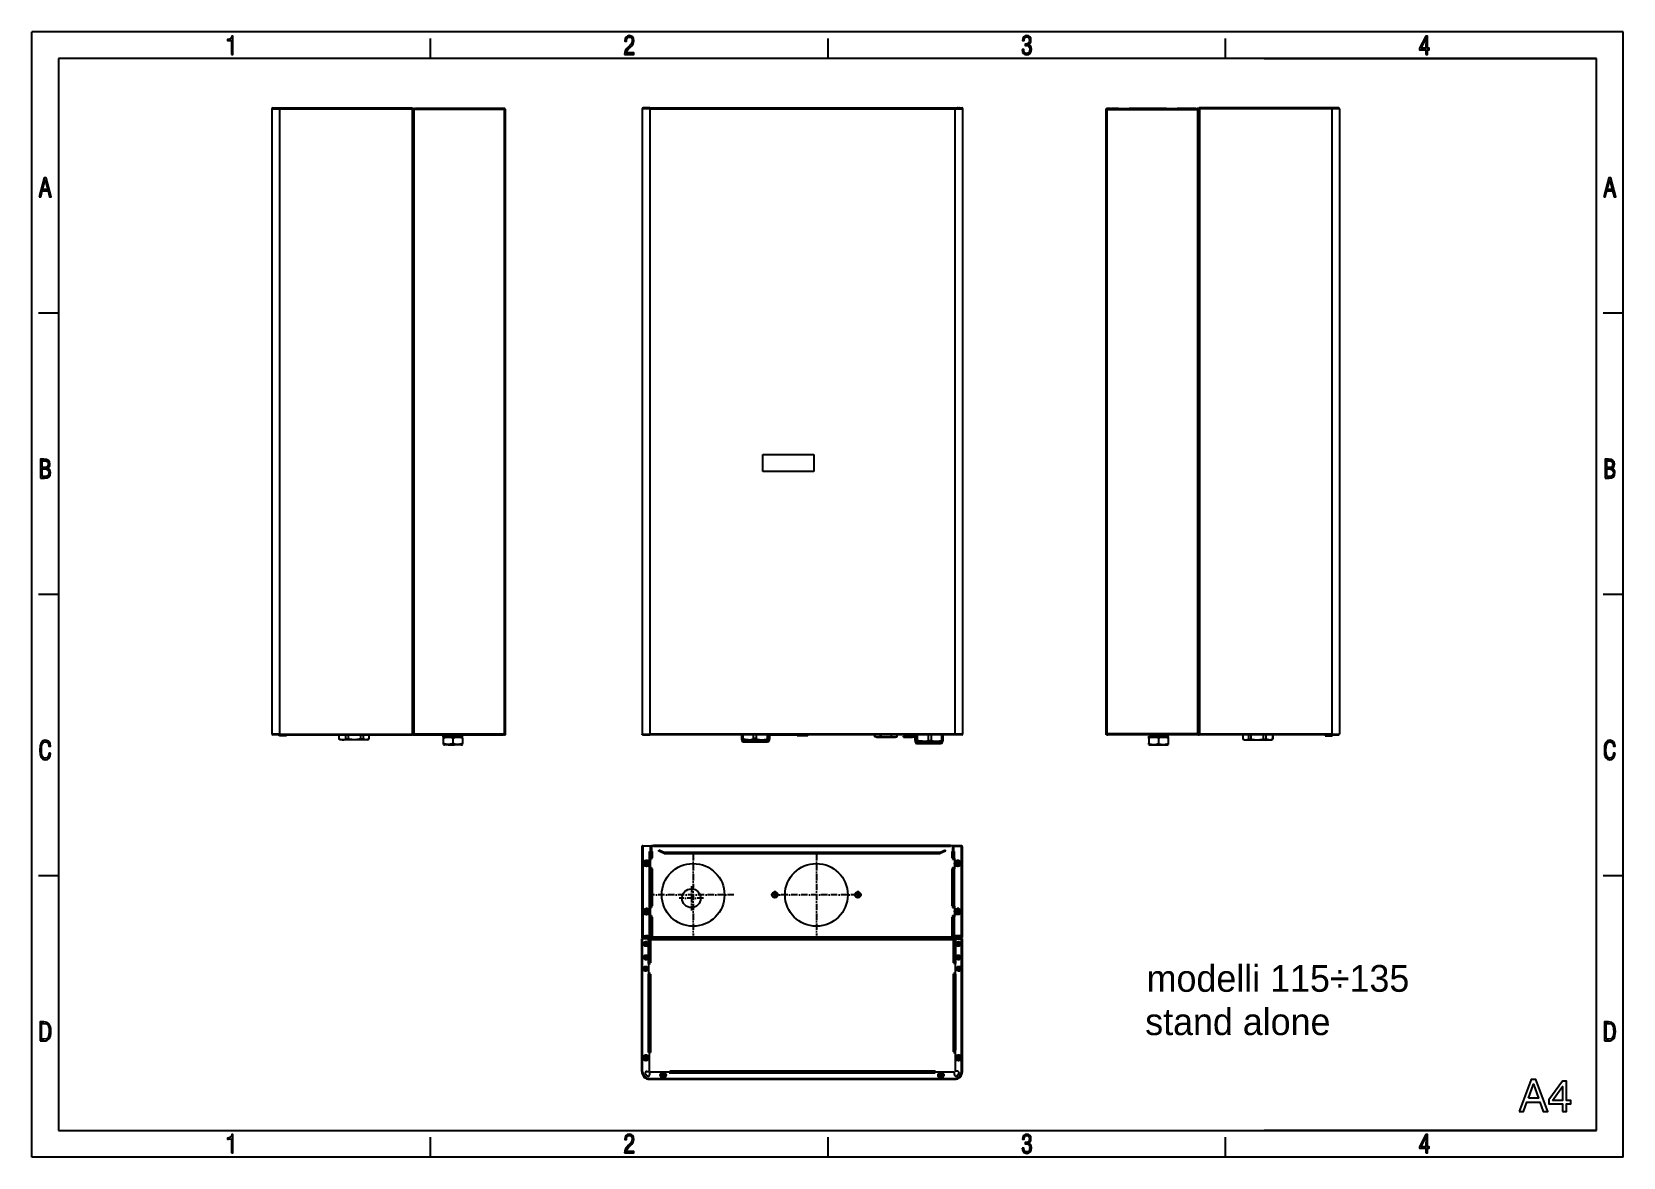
# Model space of a CAD drawing. Extents: x 0 to 2970, y 0 to 2100.
import ezdxf

# ---------------------------------------------------------------- set-up
doc = ezdxf.new("R2010")
doc.units = 0
doc.header["$MEASUREMENT"] = 0
doc.linetypes.add('DASHDOT', pattern=[18.5, 12, -3, 0.5, -3])
doc.layers.get('0').update_dxf_attribs({"linetype": 'CONTINUOUS'})

msp = doc.modelspace()

# ---------------------------------------------------------------- texts
at = {"char_height": 50, "width": 904.655, "attachment_point": 1}
for s, insert in [('modelli 115÷135', (2080.7, 358.6)), ('stand alone', (2078, 277.8))]:
    msp.add_mtext(s, dxfattribs=dict(at, insert=insert))

# ---------------------------------------------------------------- linework, layer by layer
at = {"color": 7}
for p, q in [((0, 0), (0, 2100)), ((2970, 2100), (0, 2100)), ((744, 2050), (744, 2087.5)), ((1486, 2050), (1486, 2087.5)), ((2228, 2050), (2228, 2087.5)), ((2970, 0), (2970, 2100)), ((2920, 2050), (50, 2050)), ((50, 2050), (50, 50)), ((2300, 2050), (2920, 2050)), ((2920, 50), (2920, 2050)), ((2920, 50), (2920, 2050)), ((448.1, 1956.4), (462.4, 1956.4)), ((448.1, 1956.4), (448.1, 789.6)), ((449.7, 1958), (462.4, 1958)), ((454.2, 1958), (455.1, 1958)), ((457.2, 1958), (458.4, 1958)), ((462.4, 1958), (710.4, 1958)), ((462.4, 1958), (462.4, 1956.4)), ((462.4, 1956.4), (710.4, 1956.4)), ((462.4, 1956.4), (462.4, 789.6)), ((709.6, 1954.4), (710.4, 1954.4)), ((709.6, 1954.4), (709.6, 789.6)), ((710.4, 1958), (710.4, 1956.4)), ((710.4, 1957.2), (712.7, 1957.2)), ((710.4, 1954.4), (710.4, 1956.4)), ((710.4, 1955.7), (712.7, 1955.7)), ((711.2, 1954.4), (710.4, 1954.4)), ((712, 1955.4), (711.2, 1955.4)), ((711.2, 1955.2), (711.2, 1955.4)), ((713, 1955.2), (711.2, 1955.2)), ((711.2, 1955.2), (711.2, 1954.4)), ((711.2, 1954.4), (711.2, 789.6)), ((712, 1955.4), (712.6, 1955.4)), ((712, 1955.2), (712, 1955.4)), ((716, 1955.2), (713, 1955.2)), ((713, 1955.2), (713, 789.8)), ((716, 1956.1), (714.1, 1956.1)), ((714.1, 1955.2), (714.1, 1956.1)), ((716, 1957.2), (716, 1957)), ((716, 1957.2), (751, 1957.2)), ((883, 1957), (716, 1957)), ((716, 1955.2), (716, 1957)), ((882, 1955.2), (716, 1955.2)), ((751, 1957.2), (751, 1957)), ((771, 1957.2), (751, 1957.2)), ((771, 1957.2), (771, 1957)), ((771, 1957.2), (841, 1957.2)), ((841, 1957.2), (841, 1957)), ((861, 1957.2), (841, 1957.2)), ((861, 1957.2), (861, 1957)), ((861, 1957.2), (873, 1957.2)), ((873, 1957.2), (873, 1957)), ((873, 1957.2), (873.8, 1957.2)), ((873, 1957), (873, 1957.2)), ((875.1, 1957), (875.9, 1957.4)), ((876.1, 1957), (875.9, 1957.4)), ((876, 1957.2), (883, 1957.2)), ((883, 1955.2), (882, 1955.2)), ((882, 788), (882, 1955.2)), ((883, 1957), (883, 1957.2)), ((883, 1955.2), (883, 1957)), ((883.6, 1956.1), (883, 1956.1)), ((883.6, 1955.3), (883, 1955.3)), ((883.8, 1955.2), (883, 1955.2)), ((883.6, 1955.3), (883.6, 1956.1)), ((883.8, 788), (883.8, 1955.2)), ((1153.4, 1956.4), (1139.1, 1956.4)), ((1139.1, 1956.4), (1139.1, 789.6)), ((1153.4, 1958), (1140.7, 1958)), ((1142.9, 1956.4), (1142.9, 1956.4)), ((1146.9, 1958), (1145.4, 1958)), ((1148.4, 1958), (1146.9, 1958)), ((1148.4, 1958), (1150.1, 1958)), ((1153.4, 1958), (1723.2, 1958)), ((1153.4, 1958), (1153.4, 1956.4)), ((1153.4, 1956.4), (1723.2, 1956.4)), ((1153.4, 1956.4), (1153.4, 789.6)), ((1723.2, 1958), (1735.9, 1958)), ((1723.2, 1958), (1723.2, 1956.4)), ((1723.2, 1956.4), (1737.5, 1956.4)), ((1723.2, 789.6), (1723.2, 1956.4)), ((1728.4, 1958), (1726.9, 1958)), ((1731.4, 1958), (1730.2, 1958)), ((1737.5, 789.6), (1737.5, 1956.4)), ((2005, 788), (2005, 1955.2)), ((2005, 1955.2), (2005.8, 1955.2)), ((2005.3, 1956.1), (2005.8, 1956.1)), ((2005.3, 1955.3), (2005.3, 1956.1)), ((2005.3, 1955.3), (2005.8, 1955.3)), ((2005.8, 1957), (2005.8, 1957.2)), ((2012.8, 1957.2), (2005.8, 1957.2)), ((2005.8, 1957), (2172.8, 1957)), ((2005.8, 1955.2), (2005.8, 1957)), ((2005.8, 1955.2), (2006.8, 1955.2)), ((2006.8, 788), (2006.8, 1955.2)), ((2006.8, 1955.2), (2172.8, 1955.2)), ((2012.7, 1957), (2012.9, 1957.4)), ((2013.7, 1957), (2012.9, 1957.4)), ((2015.8, 1957.2), (2015, 1957.2)), ((2015.8, 1957.2), (2015.8, 1957)), ((2027.8, 1957.2), (2015.8, 1957.2)), ((2015.8, 1957), (2015.8, 1957.2)), ((2027.8, 1957.2), (2027.8, 1957)), ((2027.8, 1957.2), (2047.8, 1957.2)), ((2047.8, 1957.2), (2047.8, 1957)), ((2117.8, 1957.2), (2047.8, 1957.2)), ((2117.8, 1957.2), (2117.8, 1957)), ((2117.8, 1957.2), (2137.8, 1957.2)), ((2137.8, 1957.2), (2137.8, 1957)), ((2172.8, 1957.2), (2137.8, 1957.2)), ((2172.8, 1957.2), (2172.8, 1957)), ((2172.8, 1955.2), (2172.8, 1957)), ((2172.8, 1956.1), (2174.8, 1956.1)), ((2172.8, 1955.2), (2175.8, 1955.2)), ((2174.8, 1955.2), (2174.8, 1956.1)), ((2175.8, 1955.2), (2177.6, 1955.2)), ((2175.8, 1955.2), (2175.8, 789.8)), ((2178.4, 1957.2), (2176.1, 1957.2)), ((2178.4, 1955.7), (2176.1, 1955.7)), ((2176.8, 1955.4), (2176.2, 1955.4)), ((2176.8, 1955.4), (2177.6, 1955.4)), ((2176.8, 1955.2), (2176.8, 1955.4)), ((2177.6, 1955.2), (2177.6, 1955.4)), ((2177.6, 1955.2), (2177.6, 1954.4)), ((2177.6, 1954.4), (2178.4, 1954.4)), ((2177.6, 1954.4), (2177.6, 789.6)), ((2426.4, 1958), (2178.4, 1958)), ((2178.4, 1958), (2178.4, 1956.4)), ((2426.4, 1956.4), (2178.4, 1956.4)), ((2178.4, 1954.4), (2178.4, 1956.4)), ((2179.2, 1954.4), (2178.4, 1954.4)), ((2179.2, 1954.4), (2179.2, 789.6)), ((2439.1, 1958), (2426.4, 1958)), ((2426.4, 1958), (2426.4, 1956.4)), ((2440.7, 1956.4), (2426.4, 1956.4)), ((2426.4, 1956.4), (2426.4, 789.6)), ((2431.7, 1958), (2430.4, 1958)), ((2434.7, 1958), (2433.7, 1958)), ((2440.7, 1956.4), (2440.7, 789.6)), ((50, 1575), (12.5, 1575)), ((2970, 1575), (2932.5, 1575)), ((1364.3, 1311.3), (1459.3, 1311.3)), ((1364.3, 1279.3), (1364.3, 1311.3)), ((1459.3, 1311.3), (1459.3, 1279.3)), ((1459.3, 1279.3), (1364.3, 1279.3)), ((50, 1050), (12.5, 1050)), ((2970, 1050), (2932.5, 1050)), ((462.4, 789.6), (448.1, 789.6)), ((462.4, 788), (449.7, 788)), ((463.1, 786), (460.2, 788)), ((463.5, 787.2), (462.3, 788)), ((462.4, 788), (462.4, 789.6)), ((462.4, 789.6), (709.6, 789.6)), ((462.4, 788), (572.8, 788)), ((472.1, 786), (463.1, 786)), ((463.5, 787.2), (472.1, 787.2)), ((472.1, 787.2), (472.1, 786)), ((472.1, 787.2), (475.1, 787.2)), ((475.1, 786), (472.1, 786)), ((475.1, 787.2), (475.1, 786)), ((572.8, 788), (628.8, 788)), ((572.8, 788), (628.8, 788)), ((572.8, 788), (572.8, 780.3)), ((573.1, 780.3), (572.8, 780.3)), ((575.4, 778.8), (572.8, 780.3)), ((573.1, 788), (573.1, 780.3)), ((579.5, 778.8), (575.4, 778.8)), ((626.3, 778.8), (579.5, 778.8)), ((585.7, 788), (585.7, 780.3)), ((590.6, 780.3), (585.7, 780.3)), ((590.6, 788), (590.6, 780.3)), ((613.7, 788), (613.7, 780.3)), ((618.3, 780.3), (613.7, 780.3)), ((618.3, 788), (618.3, 780.3)), ((626.3, 778.8), (628.8, 780.3)), ((628.8, 788), (710.4, 788)), ((628.8, 788), (628.8, 780.3)), ((628.8, 788), (628.8, 780.3)), ((628.8, 780.3), (628.8, 780.3)), ((710.4, 789.6), (709.6, 789.6)), ((711.2, 789.6), (709.6, 789.6)), ((710.4, 789.6), (710.4, 788)), ((710.4, 788.8), (712, 788.8)), ((712, 788), (710.4, 788)), ((713, 789.8), (711.2, 789.8)), ((712, 788.8), (712, 789.8)), ((712, 789.8), (712, 788.8)), ((712, 788.8), (712, 788)), ((712, 788.8), (713, 788.8)), ((712, 788), (713, 788)), ((713, 788), (713, 789.8)), ((713, 789.8), (880.5, 789.8)), ((713, 788), (880.5, 788)), ((785.9, 785.5), (767.9, 785.5)), ((767.9, 784.5), (767.9, 785.5)), ((768, 784.5), (767.9, 784.5)), ((768, 784.5), (768, 784)), ((768, 784), (768, 781.5)), ((785.9, 784), (768, 784)), ((768, 781.5), (768, 772.5)), ((768, 772.5), (768, 770)), ((785.9, 786.5), (768.9, 786.5)), ((772.9, 788), (772.9, 786.5)), ((802.9, 786.5), (785.9, 786.5)), ((803.9, 785.5), (785.9, 785.5)), ((794.9, 784), (785.9, 784)), ((785.9, 781.5), (785.9, 772.5)), ((803.9, 784), (794.9, 784)), ((798.9, 788), (798.9, 786.5)), ((803.9, 784), (803.9, 785.5)), ((803.9, 781.5), (803.9, 784)), ((803.9, 781.5), (803.9, 772.5)), ((803.9, 770), (803.9, 772.5)), ((880.5, 788), (880.5, 789.8)), ((880.5, 788), (880.5, 789.8)), ((882, 788), (880.5, 788)), ((882, 788), (883.8, 788)), ((1139.1, 788), (1139.1, 789.6)), ((1139.1, 789.6), (1153.4, 789.6)), ((1139.9, 788), (1139.1, 788)), ((1139.9, 788), (1139.9, 788.2)), ((1140.7, 788), (1139.9, 788)), ((1140.7, 788), (1153.4, 788)), ((1723.2, 789.6), (1153.4, 789.6)), ((1153.4, 788), (1153.4, 789.6)), ((1324.6, 788), (1153.4, 788)), ((1376.8, 788), (1324.6, 788)), ((1324.6, 788), (1324.6, 780.3)), ((1324.6, 780.3), (1327.1, 780.3)), ((1325.3, 778.8), (1325.2, 778.9)), ((1325.3, 778.8), (1336.9, 778.8)), ((1325.3, 778.8), (1325.3, 777.8)), ((1325.3, 777.8), (1336.9, 777.8)), ((1327.1, 788), (1327.1, 780.3)), ((1328.3, 774.8), (1338.5, 774.8)), ((1336.9, 778.8), (1376.2, 778.8)), ((1336.9, 777.8), (1376.2, 777.8)), ((1338.5, 774.8), (1373.2, 774.8)), ((1346.5, 788), (1346.5, 780.3)), ((1346.5, 788), (1346.5, 782)), ((1346.5, 782), (1352, 782)), ((1346.5, 780.3), (1352, 780.3)), ((1352, 788), (1352, 780.3)), ((1352, 788), (1352, 782)), ((1372.6, 788), (1372.6, 780.3)), ((1372.6, 780.3), (1375.6, 780.3)), ((1375.6, 788), (1375.6, 780.3)), ((1376.2, 778.8), (1376.2, 778.9)), ((1376.2, 778.8), (1376.2, 777.8)), ((1376.8, 788), (1376.8, 780.3)), ((1376.8, 788), (1428.3, 788)), ((1723.2, 788), (1428.3, 788)), ((1428.3, 786), (1428.3, 788)), ((1448.3, 786), (1428.3, 786)), ((1448.3, 786), (1448.3, 788)), ((1573.4, 784.5), (1573.4, 788)), ((1576.2, 783.5), (1573.4, 784.5)), ((1576.2, 783.5), (1578.4, 783.5)), ((1578.4, 783.5), (1578.6, 783.5)), ((1578.6, 783.5), (1578.4, 783.5)), ((1578.6, 783.5), (1594.2, 783.5)), ((1583.8, 784.5), (1583.8, 788)), ((1594.2, 783.5), (1609.8, 783.5)), ((1604.6, 784.5), (1604.6, 788)), ((1609.8, 783.5), (1612.2, 783.5)), ((1612.2, 783.5), (1615, 784.5)), ((1615, 784.5), (1615, 788)), ((1627, 785.5), (1648.2, 785.5)), ((1627, 784), (1627, 785.5)), ((1627, 784), (1643.4, 784)), ((1628, 786.5), (1648.2, 786.5)), ((1632, 788), (1632, 786.5)), ((1643.4, 784.5), (1643.4, 784)), ((1643.4, 784.5), (1646.6, 784.5)), ((1646.6, 784.5), (1646.6, 784)), ((1646.6, 784), (1648.2, 784)), ((1648.2, 788), (1648.2, 777.5)), ((1648.8, 776), (1648.7, 776.1)), ((1648.8, 776), (1662.5, 776)), ((1648.8, 776), (1648.8, 775)), ((1648.8, 775), (1662.5, 775)), ((1649.3, 788), (1649.3, 777.5)), ((1649.3, 777.5), (1652.2, 777.5)), ((1652.2, 788), (1652.2, 777.5)), ((1662.5, 776), (1699.7, 776)), ((1662.5, 775), (1699.7, 775)), ((1672.8, 788), (1672.8, 777.5)), ((1672.8, 777.5), (1678.3, 777.5)), ((1678.3, 788), (1678.3, 777.5)), ((1697.7, 788), (1697.7, 777.5)), ((1697.7, 777.5), (1700.2, 777.5)), ((1699.7, 776), (1699.7, 776.1)), ((1699.7, 776), (1699.7, 775)), ((1700.2, 788), (1700.2, 777.5)), ((1737.5, 789.6), (1723.2, 789.6)), ((1723.2, 788), (1723.2, 789.6)), ((1735.9, 788), (1723.2, 788)), ((1737.5, 789.6), (1737.5, 789.3)), ((1737.5, 789.3), (1737.5, 789.3)), ((2006.8, 788), (2005, 788)), ((2006.8, 788), (2008.3, 788)), ((2008.3, 788), (2008.3, 789.8)), ((2008.3, 788), (2008.3, 789.8)), ((2175.8, 789.8), (2008.3, 789.8)), ((2175.8, 788), (2008.3, 788)), ((2084.9, 785.5), (2102.9, 785.5)), ((2084.9, 784), (2084.9, 785.5)), ((2084.9, 781.5), (2084.9, 784)), ((2084.9, 784), (2093.9, 784)), ((2084.9, 781.5), (2084.9, 772.5)), ((2084.9, 770), (2084.9, 772.5)), ((2085.9, 786.5), (2102.9, 786.5)), ((2089.9, 788), (2089.9, 786.5)), ((2093.9, 784), (2102.9, 784)), ((2102.9, 786.5), (2119.9, 786.5)), ((2102.9, 785.5), (2120.9, 785.5)), ((2102.9, 784), (2120.8, 784)), ((2102.9, 781.5), (2102.9, 772.5)), ((2115.9, 788), (2115.9, 786.5)), ((2120.8, 784.5), (2120.8, 784)), ((2120.8, 784.5), (2120.9, 784.5)), ((2120.8, 784), (2120.8, 781.5)), ((2120.8, 781.5), (2120.8, 772.5)), ((2120.8, 772.5), (2120.8, 770)), ((2120.9, 784.5), (2120.9, 785.5)), ((2175.8, 788), (2175.8, 789.8)), ((2175.8, 789.8), (2177.6, 789.8)), ((2176.8, 788.8), (2175.8, 788.8)), ((2176.8, 788), (2175.8, 788)), ((2176.8, 788.8), (2176.8, 789.8)), ((2176.8, 789.8), (2176.8, 788.8)), ((2178.4, 788.8), (2176.8, 788.8)), ((2176.8, 788.8), (2176.8, 788)), ((2176.8, 788), (2178.4, 788)), ((2177.6, 789.6), (2179.2, 789.6)), ((2178.4, 789.6), (2178.4, 788)), ((2178.4, 789.6), (2179.2, 789.6)), ((2260, 788), (2178.4, 788)), ((2426.4, 789.6), (2179.2, 789.6)), ((2316, 788), (2260, 788)), ((2316, 788), (2260, 788)), ((2260, 788), (2260, 780.3)), ((2260, 788), (2260, 780.3)), ((2260, 780.3), (2260, 780.3)), ((2262.6, 778.8), (2260, 780.3)), ((2262.6, 778.8), (2309.4, 778.8)), ((2270.6, 788), (2270.6, 780.3)), ((2270.6, 780.3), (2275.1, 780.3)), ((2275.1, 788), (2275.1, 780.3)), ((2298.2, 788), (2298.2, 780.3)), ((2298.2, 780.3), (2303.1, 780.3)), ((2303.1, 788), (2303.1, 780.3)), ((2309.4, 778.8), (2313.5, 778.8)), ((2313.5, 778.8), (2316, 780.3)), ((2315.7, 788), (2315.7, 780.3)), ((2315.7, 780.3), (2316, 780.3)), ((2426.4, 788), (2316, 788)), ((2316, 788), (2316, 780.3)), ((2416.7, 787.2), (2413.7, 787.2)), ((2413.7, 787.2), (2413.7, 786)), ((2413.7, 786), (2416.7, 786)), ((2425.3, 787.2), (2416.7, 787.2)), ((2416.7, 787.2), (2416.7, 786)), ((2416.7, 786), (2425.7, 786)), ((2425.3, 787.2), (2426.5, 788)), ((2425.7, 786), (2428.6, 788)), ((2426.4, 789.6), (2440.7, 789.6)), ((2426.4, 788), (2426.4, 789.6)), ((2426.4, 788), (2439.1, 788)), ((776.9, 769.5), (770.4, 769.5)), ((776.9, 769.5), (782.3, 769.5)), ((785.9, 769.5), (777.8, 769.5)), ((782.3, 769.5), (785.9, 769.5)), ((785.9, 769.5), (788.7, 769.5)), ((787.9, 769.5), (785.9, 769.5)), ((788.2, 769.5), (787.9, 769.5)), ((801.5, 769.5), (788.7, 769.5)), ((1651.8, 772), (1663.9, 772)), ((1663.9, 772), (1696.7, 772)), ((2087.3, 769.5), (2100.1, 769.5)), ((2102.9, 769.5), (2100.1, 769.5)), ((2100.6, 769.5), (2101, 769.5)), ((2101, 769.5), (2102.9, 769.5)), ((2106.5, 769.5), (2102.9, 769.5)), ((2102.9, 769.5), (2111, 769.5)), ((2111.9, 769.5), (2106.5, 769.5)), ((2111.9, 769.5), (2118.5, 769.5)), ((1138.3, 580.2), (1140.1, 580.2)), ((1138.3, 580.2), (1138.3, 579.2)), ((1138.3, 579.2), (1138.3, 413.2)), ((1140.1, 581), (1159.1, 581)), ((1154.1, 580.2), (1140.1, 580.2)), ((1140.1, 580.2), (1140.1, 413.2)), ((1153.1, 413.2), (1153.1, 570.2)), ((1154.1, 570.2), (1153.1, 570.2)), ((1154.1, 580.2), (1156.5, 580.2)), ((1154.1, 580.2), (1154.1, 570.2)), ((1154.1, 579.3), (1156.5, 579.3)), ((1154.1, 572.4), (1156.5, 572.4)), ((1154.9, 570.2), (1154.1, 570.2)), ((1154.9, 558.2), (1154.9, 570.2)), ((1155.7, 569.7), (1154.9, 569.7)), ((1155.4, 566.7), (1154.9, 566.7)), ((1155.4, 555.8), (1155.4, 569.7)), ((1155.7, 570.7), (1155.7, 558.8)), ((1155.7, 570.7), (1156.5, 570.7)), ((1156.5, 580.7), (1156.5, 570.7)), ((1160.5, 580.7), (1156.5, 580.7)), ((1156.5, 570.7), (1157.5, 570.7)), ((1157.5, 570.7), (1157.5, 558.8)), ((1159.1, 580.7), (1159.1, 581)), ((1714.5, 581.5), (1160.5, 581.5)), ((1160.5, 581.5), (1160.5, 579.7)), ((1160.5, 579.7), (1160.5, 580.7)), ((1714.5, 579.7), (1160.5, 579.7)), ((1170, 581.7), (1160.9, 581.7)), ((1160.9, 581.7), (1160.9, 581.5)), ((1170, 581.8), (1170, 582.2)), ((1170, 581.8), (1705, 581.8)), ((1170, 581.8), (1170, 581.5)), ((1180, 568.6), (1170, 573.1)), ((1170, 571.3), (1170, 573.1)), ((1180, 566.8), (1170, 571.3)), ((1695, 568.6), (1180, 568.6)), ((1180, 566.8), (1180, 568.6)), ((1180, 566.8), (1695, 566.8)), ((1705, 573.1), (1695, 568.6)), ((1705, 571.3), (1695, 566.8)), ((1695, 566.8), (1695, 568.6)), ((1705, 581.8), (1705, 582.2)), ((1705, 581.8), (1705, 581.5)), ((1714.1, 581.7), (1705, 581.7)), ((1705, 571.3), (1705, 573.1)), ((1714.1, 581.7), (1714.1, 581.5)), ((1714.5, 581.5), (1714.5, 580.7)), ((1714.5, 579.7), (1714.5, 580.7)), ((1718.5, 580.7), (1714.5, 580.7)), ((1715.9, 580.7), (1715.9, 581)), ((1734.9, 581), (1715.9, 581)), ((1717.5, 558.8), (1717.5, 570.7)), ((1717.5, 570.7), (1718.5, 570.7)), ((1718.5, 580.7), (1718.5, 570.7)), ((1720.9, 580.2), (1718.5, 580.2)), ((1718.5, 579.3), (1720.9, 579.3)), ((1720.9, 572.4), (1718.5, 572.4)), ((1719.3, 570.7), (1718.5, 570.7)), ((1719.3, 558.8), (1719.3, 570.7)), ((1720.1, 569.7), (1719.3, 569.7)), ((1720.1, 566.7), (1719.3, 566.7)), ((1720.1, 558.2), (1720.1, 570.2)), ((1720.9, 570.2), (1720.1, 570.2)), ((1720.9, 580.2), (1734.9, 580.2)), ((1720.9, 570.2), (1720.9, 580.2)), ((1721.9, 570.2), (1720.9, 570.2)), ((1721.9, 558.2), (1721.9, 570.2)), ((1734.9, 579.2), (1734.9, 580.2)), ((1734.9, 579.3), (1735.9, 579.3)), ((1736.7, 579.2), (1734.9, 579.2)), ((1734.9, 413.2), (1734.9, 579.2)), ((1736.7, 413.2), (1736.7, 579.2)), ((1148.6, 548.6), (1148.6, 547.8)), ((1154.9, 558.2), (1154.6, 558.2)), ((1154.6, 538.2), (1154.6, 558.2)), ((1154.6, 555.8), (1156.5, 555.8)), ((1154.6, 540.8), (1156.5, 540.8)), ((1154.9, 538.2), (1154.6, 538.2)), ((1154.9, 468.2), (1154.9, 538.2)), ((1155.4, 494.1), (1155.4, 540.8)), ((1155.7, 558.8), (1157.5, 558.8)), ((1155.7, 537.8), (1155.7, 468.8)), ((1155.7, 537.8), (1156.5, 537.8)), ((1156.5, 558.8), (1156.5, 555.8)), ((1156.5, 558.8), (1157.5, 558.8)), ((1156.5, 540.8), (1156.5, 537.8)), ((1156.5, 537.8), (1157.5, 537.8)), ((1157.5, 537.8), (1157.5, 468.8)), ((1719.3, 558.8), (1717.5, 558.8)), ((1717.5, 558.8), (1718.5, 558.8)), ((1717.5, 468.8), (1717.5, 537.8)), ((1717.5, 537.8), (1718.5, 537.8)), ((1718.5, 558.8), (1718.5, 555.8)), ((1718.5, 555.8), (1721.9, 555.8)), ((1718.5, 540.8), (1721.9, 540.8)), ((1718.5, 540.8), (1718.5, 537.8)), ((1719.3, 537.8), (1718.5, 537.8)), ((1719.3, 468.8), (1719.3, 537.8)), ((1721.9, 558.2), (1720.1, 558.2)), ((1720.1, 468.2), (1720.1, 538.2)), ((1721.9, 538.2), (1720.1, 538.2)), ((1721.9, 558.2), (1721.9, 538.2)), ((1721.9, 468.2), (1721.9, 538.2)), ((50, 525), (12.5, 525)), ((2970, 525), (2932.5, 525)), ((1155.4, 494.1), (1155.4, 469)), ((1155.4, 494.1), (1155.7, 494.1)), ((1148.6, 458.6), (1148.6, 457.8)), ((1154.6, 448.2), (1154.6, 468.2)), ((1154.9, 468.2), (1154.6, 468.2)), ((1154.6, 465.8), (1156.5, 465.8)), ((1154.6, 450.8), (1156.5, 450.8)), ((1154.9, 448.2), (1154.6, 448.2)), ((1154.9, 413.2), (1154.9, 448.2)), ((1155.4, 469), (1155.7, 469)), ((1155.4, 465.8), (1155.4, 469)), ((1155.4, 428.8), (1155.4, 450.8)), ((1155.7, 468.8), (1157.5, 468.8)), ((1155.7, 447.8), (1155.7, 411.2)), ((1155.7, 447.8), (1156.5, 447.8)), ((1156.5, 468.8), (1156.5, 465.8)), ((1156.5, 468.8), (1157.5, 468.8)), ((1156.5, 450.8), (1156.5, 447.8)), ((1156.5, 447.8), (1157.5, 447.8)), ((1157.5, 447.8), (1157.5, 411.2)), ((1719.3, 468.8), (1717.5, 468.8)), ((1717.5, 468.8), (1718.5, 468.8)), ((1717.5, 411.2), (1717.5, 447.8)), ((1717.5, 447.8), (1718.5, 447.8)), ((1718.5, 468.8), (1718.5, 465.8)), ((1718.5, 465.8), (1721.9, 465.8)), ((1718.5, 450.8), (1721.9, 450.8)), ((1718.5, 450.8), (1718.5, 447.8)), ((1719.3, 447.8), (1718.5, 447.8)), ((1719.3, 411.2), (1719.3, 447.8)), ((1721.9, 468.2), (1720.1, 468.2)), ((1720.1, 413.2), (1720.1, 448.2)), ((1721.9, 448.2), (1720.1, 448.2)), ((1721.9, 468.2), (1721.9, 448.2)), ((1721.9, 413.2), (1721.9, 448.2)), ((1155.4, 428.8), (1155.7, 428.8)), ((1155.5, 428.7), (1155.7, 428.7)), ((1138.3, 413.2), (1140.1, 413.2)), ((1138.3, 413.2), (1138.3, 410.2)), ((1139.9, 407.6), (1138.3, 407.6)), ((1138.3, 159.6), (1138.3, 407.6)), ((1139.1, 413.2), (1139.1, 410.2)), ((1139.1, 410.2), (1140.1, 410.2)), ((1140.1, 409.2), (1139.8, 409.2)), ((1139.8, 409.2), (1140.1, 409.2)), ((1140.1, 408.4), (1139.9, 408.4)), ((1151.1, 407.6), (1139.9, 407.6)), ((1139.9, 159.6), (1139.9, 407.6)), ((1140.1, 413.2), (1153.1, 413.2)), ((1140.1, 410.2), (1140.1, 413.2)), ((1140.1, 409.2), (1140.1, 410.2)), ((1140.1, 409.2), (1156.3, 409.2)), ((1140.1, 409.2), (1140.1, 409.2)), ((1140.1, 409.2), (1140.1, 409.2)), ((1156.3, 408.4), (1140.1, 408.4)), ((1141.5, 410.2), (1141.5, 409.4)), ((1141.5, 410.2), (1143.5, 410.2)), ((1141.5, 409.4), (1143.5, 409.4)), ((1145.2, 413), (1142.9, 410.7)), ((1142.9, 410.7), (1152, 410.7)), ((1143.3, 408.4), (1143.3, 407.6)), ((1143.5, 410.2), (1143.5, 409.4)), ((1157.5, 410.2), (1143.5, 410.2)), ((1157.5, 409.4), (1143.5, 409.4)), ((1143.9, 411.7), (1143.9, 413.2)), ((1149.8, 413), (1145.2, 413)), ((1145.3, 413), (1145.8, 413)), ((1145.6, 413), (1145.6, 413.2)), ((1145.8, 413), (1145.8, 413.2)), ((1146.2, 413), (1146.2, 413.2)), ((1146.2, 413.2), (1146.2, 413)), ((1149.1, 413), (1149.1, 413.2)), ((1149.1, 413), (1149.1, 413.2)), ((1149.1, 413), (1149.9, 413)), ((1149.9, 413), (1152.2, 410.7)), ((1150.8, 412.1), (1150.8, 413.2)), ((1152.7, 407.6), (1151.1, 407.6)), ((1151.1, 361.7), (1151.1, 407.6)), ((1152, 410.7), (1152.2, 410.7)), ((1152.7, 361.7), (1152.7, 407.6)), ((1155.1, 407.6), (1152.7, 407.6)), ((1152.9, 413.2), (1152.9, 410.3)), ((1152.9, 409.4), (1152.9, 409.2)), ((1152.9, 407.6), (1152.9, 359.8)), ((1153.8, 406.3), (1153, 406.3)), ((1153, 405.3), (1153, 406.3)), ((1153, 405.3), (1154.8, 405.3)), ((1153, 405.3), (1153, 362.8)), ((1154.9, 413.2), (1153.1, 413.2)), ((1153.8, 405.3), (1153.8, 406.3)), ((1154.4, 409.4), (1154.4, 409.2)), ((1154.4, 407.6), (1154.4, 405.3)), ((1720.2, 407.2), (1154.8, 407.1)), ((1154.8, 407.1), (1154.8, 405.3)), ((1720.2, 405.4), (1154.8, 405.3)), ((1154.8, 405.3), (1154.8, 362.8)), ((1155.7, 411.2), (1157.5, 411.2)), ((1156, 407.1), (1155.7, 407.4)), ((1156.2, 407.9), (1157.1, 407.1)), ((1156.3, 409.2), (1156.3, 408.4)), ((1157.7, 407.1), (1156.8, 408)), ((1157.3, 408.5), (1158.8, 407.1)), ((1157.4, 409.4), (1157.4, 408.4)), ((1157.4, 407.3), (1157.4, 407.1)), ((1157.5, 411.2), (1717.5, 411.2)), ((1157.5, 409.4), (1157.5, 411.2)), ((1157.5, 409.4), (1717.5, 409.4)), ((1159.7, 408.4), (1161, 407.1)), ((1715.4, 408.4), (1159.7, 408.4)), ((1714.2, 407.2), (1715.4, 408.4)), ((1716.5, 407.2), (1717.9, 408.7)), ((1719.3, 411.2), (1717.5, 411.2)), ((1717.5, 409.4), (1717.5, 411.2)), ((1717.5, 410.2), (1725.2, 410.2)), ((1717.5, 409.4), (1725.2, 409.4)), ((1717.6, 409.4), (1717.6, 408.4)), ((1717.6, 407.2), (1718.5, 408.1)), ((1717.6, 407.3), (1717.6, 407.2)), ((1718.8, 407.9), (1718.2, 407.2)), ((1718.7, 409.2), (1718.7, 408.4)), ((1718.7, 409.2), (1725.2, 409.2)), ((1718.7, 408.4), (1725.2, 408.4)), ((1719.3, 407.2), (1719.4, 407.4)), ((1720, 407.6), (1722.3, 407.6)), ((1721.9, 413.2), (1720.1, 413.2)), ((1720.2, 407.2), (1720.2, 405.4)), ((1722, 405.4), (1720.2, 405.4)), ((1720.2, 362.9), (1720.2, 405.4)), ((1720.6, 409.4), (1720.6, 409.2)), ((1720.6, 407.6), (1720.6, 405.4)), ((1721.2, 405.4), (1721.2, 406.4)), ((1721.2, 406.4), (1722, 406.4)), ((1733.4, 413.2), (1721.9, 413.2)), ((1722, 405.4), (1722, 406.4)), ((1722, 362.9), (1722, 405.4)), ((1722.1, 410.3), (1722.1, 413.2)), ((1722.1, 409.2), (1722.1, 409.4)), ((1722.1, 359.9), (1722.1, 407.6)), ((1722.3, 407.6), (1722.3, 361.7)), ((1722.3, 407.6), (1723.9, 407.6)), ((1725.2, 413), (1722.9, 410.7)), ((1723.1, 410.7), (1722.9, 410.7)), ((1725.2, 410.7), (1723.1, 410.7)), ((1723.9, 407.6), (1723.9, 361.7)), ((1723.9, 407.6), (1735.1, 407.6)), ((1724.6, 412.4), (1724.6, 413.2)), ((1725.2, 412.7), (1725.2, 413.2)), ((1725.2, 413), (1725.2, 413)), ((1735.2, 412.7), (1725.2, 412.7)), ((1725.2, 412.4), (1725.2, 412.7)), ((1725.2, 412.4), (1735.2, 412.4)), ((1725.2, 412.4), (1725.2, 409.9)), ((1725.2, 409.9), (1735.2, 409.9)), ((1725.2, 407.6), (1725.2, 409.9)), ((1733.4, 413.2), (1734.9, 413.2)), ((1736.7, 413.2), (1734.9, 413.2)), ((1735.1, 159.6), (1735.1, 407.6)), ((1735.1, 407.6), (1736.7, 407.6)), ((1735.2, 413.2), (1735.2, 412.7)), ((1735.2, 412.4), (1735.2, 412.7)), ((1735.2, 412.4), (1735.2, 409.9)), ((1735.2, 410.2), (1735.9, 410.2)), ((1735.2, 409.9), (1735.2, 407.6)), ((1735.3, 409.2), (1735.2, 409.2)), ((1735.2, 409.2), (1735.3, 409.2)), ((1735.9, 410.2), (1735.9, 413.2)), ((1736.7, 410.2), (1736.7, 413.2)), ((1736.7, 406.8), (1736.7, 407.6)), ((1736.7, 159.6), (1736.7, 407.6)), ((1152.7, 361.7), (1151.1, 361.7)), ((1151.1, 361.7), (1151.1, 341.7)), ((1151.1, 359.8), (1153, 359.8)), ((1153, 362.8), (1154.8, 362.8)), ((1153, 362.8), (1153, 359.8)), ((1153, 362.8), (1154.8, 362.8)), ((1722, 362.9), (1720.2, 362.9)), ((1720.2, 362.9), (1722, 362.9)), ((1722, 362.9), (1722, 359.9)), ((1723.9, 359.9), (1722, 359.9)), ((1722.3, 361.7), (1723.9, 361.7)), ((1723.2, 360.9), (1723.2, 361.7)), ((1723.2, 360.9), (1723.9, 360.9)), ((1723.9, 341.7), (1723.9, 361.7)), ((1151.1, 344.8), (1153, 344.8)), ((1152.7, 341.7), (1151.1, 341.7)), ((1151.1, 195.6), (1151.1, 341.7)), ((1152.7, 195.6), (1152.7, 341.7)), ((1152.9, 344.8), (1152.9, 193.3)), ((1153, 344.8), (1153, 341.8)), ((1153, 341.8), (1153.1, 195.3)), ((1153, 341.8), (1154.8, 341.8)), ((1154.8, 341.8), (1154.9, 195.3)), ((1720.3, 196.4), (1720.2, 341.9)), ((1720.2, 341.9), (1722, 341.9)), ((1723.9, 344.9), (1722, 344.9)), ((1722, 344.9), (1722, 341.9)), ((1722.1, 196.4), (1722, 341.9)), ((1722.1, 193.4), (1722.1, 344.9)), ((1722.3, 341.7), (1722.3, 199.6)), ((1722.3, 341.7), (1723.9, 341.7)), ((1723.9, 341.7), (1723.9, 199.6)), ((1152.7, 195.6), (1151.1, 195.6)), ((1151.9, 195.6), (1151.1, 195.6)), ((1151.9, 195.6), (1151.9, 160)), ((1151.9, 193.3), (1153.1, 193.3)), ((1153.1, 195.3), (1154.9, 195.3)), ((1153.1, 195.3), (1153.1, 193.3)), ((1153.1, 195.3), (1154.9, 195.3)), ((1722.1, 196.4), (1720.3, 196.4)), ((1720.3, 196.4), (1722.1, 196.4)), ((1722.1, 196.4), (1722.1, 193.4)), ((1723.1, 193.4), (1722.1, 193.4)), ((1722.3, 199.6), (1723.9, 199.6)), ((1723.1, 199.6), (1723.9, 199.6)), ((1723.1, 199.6), (1723.1, 160.2)), ((1139.9, 159.6), (1138.3, 159.6)), ((1147.6, 160), (1151.9, 160)), ((1189.4, 158.9), (1153.4, 158.9)), ((1153.4, 154.3), (1153.4, 158.9)), ((1189.4, 157.3), (1189.4, 158.9)), ((1189.4, 157.3), (1189.4, 158.9)), ((1189.4, 157.3), (1685.9, 157.3)), ((1191.1, 160.9), (1686.1, 161.1)), ((1191.1, 159.1), (1191.1, 160.9)), ((1191.1, 159.1), (1191.1, 160.9)), ((1191.1, 159.1), (1686.1, 159.3)), ((1191.1, 158.9), (1685.9, 158.9)), ((1325.8, 159.2), (1325.8, 158.9)), ((1330.3, 159.2), (1330.3, 158.9)), ((1332.3, 159.2), (1332.3, 158.9)), ((1542.8, 159.2), (1542.8, 158.9)), ((1544.8, 159.2), (1544.8, 158.9)), ((1549.3, 159.2), (1549.3, 158.9)), ((1721.9, 158.9), (1685.9, 158.9)), ((1685.9, 157.3), (1685.9, 158.9)), ((1686.1, 158.9), (1686.1, 161.1)), ((1721.9, 154.4), (1721.9, 158.9)), ((1727.6, 160.2), (1723.1, 160.2)), ((1728.8, 153.7), (1728.4, 153.2)), ((1735.1, 159.6), (1736.7, 159.6)), ((1152.6, 146.9), (1722.4, 146.9)), ((1152.6, 146.9), (1152.6, 145.3)), ((1152.6, 145.3), (1722.4, 145.3)), ((1722.4, 146.9), (1722.4, 145.3)), ((50, 50), (2920, 50)), ((744, 0), (744, 37.5)), ((1486, 0), (1486, 37.5)), ((2228, 0), (2228, 37.5)), ((2920, 50), (2300, 50)), ((2970, 0), (0, 0))]:
    msp.add_line(p, q, dxfattribs=at)
at = {"color": 7, "linetype": 'DASHDOT'}
for p, q in [((1234.2, 565.5), (1234.2, 413.4)), ((1464.2, 565.5), (1464.2, 413.4)), ((1154.4, 548.2), (1139.5, 548.2)), ((1146.9, 555.6), (1146.9, 540.8)), ((1735.5, 548.3), (1720.6, 548.3)), ((1728, 555.7), (1728, 540.9)), ((1154.9, 510.7), (1155.5, 510.7)), ((1230.9, 505.9), (1230.9, 460.4)), ((1154.9, 488.7), (1155.5, 488.7)), ((1310.3, 489.5), (1158.2, 489.5)), ((1253.6, 483.1), (1208.1, 483.1)), ((1393.9, 489.5), (1379.5, 489.5)), ((1386.7, 496.7), (1386.7, 482.2)), ((1540.3, 489.5), (1388.2, 489.5)), ((1548.9, 489.5), (1534.5, 489.5)), ((1541.7, 496.7), (1541.7, 482.2)), ((1154.4, 458.2), (1139.5, 458.2)), ((1146.9, 465.6), (1146.9, 450.8)), ((1155.3, 466.7), (1155.5, 466.7)), ((1735.5, 458.3), (1720.6, 458.3)), ((1728, 465.7), (1728, 450.9)), ((1151.5, 397.9), (1140.2, 397.9)), ((1145.8, 403.5), (1145.8, 392.3)), ((1147.4, 413), (1147.4, 413.2)), ((1147.4, 409.2), (1147.4, 409.5)), ((1147.5, 410), (1147.5, 413.3)), ((1734.9, 397.9), (1723.6, 397.9)), ((1727.5, 409.5), (1727.5, 409.2)), ((1729.2, 403.5), (1729.2, 392.3)), ((1151.5, 372.9), (1140.2, 372.9)), ((1145.1, 357.3), (1145.1, 346)), ((1145.8, 378.5), (1145.8, 367.3)), ((1734.9, 372.9), (1723.6, 372.9)), ((1729.2, 378.5), (1729.2, 367.3)), ((1729.9, 357.3), (1729.9, 346)), ((1150.8, 351.7), (1139.5, 351.7)), ((1148.7, 351.8), (1141.4, 351.8)), ((1145, 355.4), (1145, 348.1)), ((1735.6, 351.7), (1724.3, 351.7)), ((1732, 352), (1728.1, 352)), ((1730, 353.9), (1730, 350)), ((1152.9, 185.3), (1138.8, 185.3)), ((1150.4, 185.3), (1141.8, 185.3)), ((1145.8, 192.4), (1145.8, 178.2)), ((1146.1, 189.6), (1146.1, 181)), ((1736.3, 185.3), (1722.2, 185.3)), ((1733.4, 185.4), (1724.8, 185.4)), ((1729.1, 189.7), (1729.1, 181.2)), ((1729.2, 192.4), (1729.2, 178.2)), ((1185.4, 152.8), (1171.3, 152.8)), ((1178.3, 159.9), (1178.3, 145.7)), ((1703.8, 152.8), (1689.7, 152.8)), ((1701.1, 152.9), (1692.6, 152.9)), ((1696.7, 159.9), (1696.7, 145.7)), ((1696.8, 157.2), (1696.8, 148.7))]:
    msp.add_line(p, q, dxfattribs=at)
at = {"color": 7}
for points in [[(372.6, 2057.8), (375.4, 2057.8), (375.4, 2092.2), (373.2, 2092.2), (372.5, 2089.2), (371, 2087.2), (368.6, 2085.9), (365.2, 2085.5), (365.2, 2083.7), (367.1, 2083.7), (372.6, 2084.1)], [(1106.4, 2057.8), (1123.6, 2057.8), (1123.6, 2060.6), (1109.6, 2060.6), (1110, 2063.1), (1111.5, 2065.5), (1113.7, 2068), (1116.6, 2070.9), (1119.8, 2074.1), (1122.4, 2077.9), (1123.5, 2083.6), (1122.9, 2087.5), (1121.2, 2090.4), (1118.5, 2092.2), (1115.1, 2092.9), (1111.7, 2092.2), (1109.2, 2090.3), (1107.5, 2087.3), (1106.9, 2083.2), (1106.9, 2082.7), (1109.6, 2082.7), (1110, 2086), (1111.1, 2088.4), (1112.9, 2089.8), (1115.4, 2090.3), (1117.5, 2089.8), (1119.1, 2088.5), (1120.2, 2086.5), (1120.6, 2083.8), (1120.1, 2080.4), (1118.6, 2077.5), (1113.9, 2072.2), (1110.7, 2068.8), (1108.3, 2065.7), (1106.9, 2062)], [(1848.4, 2067), (1849, 2062.8), (1850.7, 2059.6), (1853.3, 2057.8), (1856.8, 2057.1), (1860.5, 2057.8), (1863.3, 2059.8), (1865.1, 2063), (1865.8, 2067.3), (1865.4, 2070.4), (1864.4, 2073), (1862.6, 2074.9), (1860.1, 2076.2), (1862.1, 2077.5), (1863.6, 2079.3), (1864.4, 2081.6), (1864.8, 2084.4), (1864.2, 2087.9), (1862.6, 2090.6), (1860, 2092.3), (1856.8, 2092.9), (1853.7, 2092.3), (1851.3, 2090.6), (1849.7, 2087.6), (1849.2, 2083.7), (1852, 2083.7), (1852, 2083.9), (1852.3, 2086.7), (1853.3, 2088.7), (1854.9, 2089.9), (1856.9, 2090.4), (1859, 2089.9), (1860.6, 2088.8), (1861.6, 2086.9), (1862, 2084.4), (1861.5, 2081.2), (1860, 2078.9), (1857.6, 2077.6), (1854.1, 2077.2), (1853.9, 2077.2), (1853.9, 2074.6), (1855.3, 2074.6), (1858.6, 2074.2), (1860.9, 2072.8), (1862.3, 2070.5), (1862.8, 2067.2), (1862.3, 2064.1), (1861.1, 2061.7), (1859.2, 2060.2), (1856.8, 2059.8), (1854.5, 2060.2), (1852.7, 2061.6), (1851.6, 2063.9), (1851.2, 2067)], [(2601.9, 2057.8), (2604.9, 2057.8), (2604.9, 2066.7), (2608, 2066.7), (2608, 2069.3), (2604.9, 2069.3), (2604.9, 2092.2), (2601.9, 2092.2), (2590, 2069.3), (2590, 2066.7), (2601.9, 2066.7)], [(2592.9, 2069.3), (2602.2, 2087.7), (2601.9, 2069.3)], [(13.9, 1792.3), (16.6, 1792.3), (19.6, 1803.3), (30.2, 1803.3), (33.2, 1792.3), (36.1, 1792.3), (26.8, 1827.3), (23.3, 1827.3)], [(20.1, 1805.9), (24.9, 1823.4), (29.6, 1805.9)], [(2933.9, 1792.3), (2936.6, 1792.3), (2939.6, 1803.3), (2950.2, 1803.3), (2953.2, 1792.3), (2956.1, 1792.3), (2946.8, 1827.3), (2943.3, 1827.3)], [(2940.1, 1805.9), (2944.9, 1823.4), (2949.6, 1805.9)], [(16.3, 1267.3), (23.7, 1267.3), (28.5, 1267.8), (32, 1269.7), (34, 1272.8), (34.7, 1277.4), (34.4, 1280.2), (33.3, 1282.5), (31.6, 1284.3), (29.1, 1285.7), (31.1, 1286.9), (32.5, 1288.6), (33.3, 1290.9), (33.6, 1293.7), (32.9, 1297.7), (30.9, 1300.3), (27.4, 1301.8), (22.5, 1302.3), (16.3, 1302.3)], [(19.2, 1286.8), (19.2, 1299.7), (23, 1299.7), (26.4, 1299.3), (28.8, 1298.4), (30.2, 1296.5), (30.7, 1293.6), (30.2, 1290.5), (28.9, 1288.4), (26.7, 1287.2), (23.4, 1286.8)], [(19.2, 1269.9), (19.2, 1284.2), (23.6, 1284.2), (27.1, 1283.8), (29.7, 1282.5), (31.2, 1280.4), (31.7, 1277.4), (31.2, 1273.8), (29.6, 1271.5), (27, 1270.3), (23.3, 1269.9)], [(2936.3, 1267.3), (2943.7, 1267.3), (2948.5, 1267.8), (2952, 1269.7), (2954, 1272.8), (2954.7, 1277.4), (2954.4, 1280.2), (2953.3, 1282.5), (2951.6, 1284.3), (2949.1, 1285.7), (2951.1, 1286.9), (2952.5, 1288.6), (2953.3, 1290.9), (2953.6, 1293.7), (2952.9, 1297.7), (2950.9, 1300.3), (2947.4, 1301.8), (2942.5, 1302.3), (2936.3, 1302.3)], [(2939.2, 1286.8), (2939.2, 1299.7), (2943, 1299.7), (2946.4, 1299.3), (2948.8, 1298.4), (2950.2, 1296.5), (2950.7, 1293.6), (2950.2, 1290.5), (2948.9, 1288.4), (2946.7, 1287.2), (2943.4, 1286.8)], [(2939.2, 1269.9), (2939.2, 1284.2), (2943.6, 1284.2), (2947.1, 1283.8), (2949.7, 1282.5), (2951.2, 1280.4), (2951.7, 1277.4), (2951.2, 1273.8), (2949.6, 1271.5), (2947, 1270.3), (2943.3, 1269.9)], [(35.1, 754), (32.1, 754), (31.4, 749.8), (30, 746.7), (27.9, 744.9), (25.2, 744.3), (21.9, 745.2), (19.6, 748.1), (18.3, 753), (17.9, 759.8), (18.3, 766.5), (19.6, 771.4), (21.9, 774.3), (25.2, 775.3), (27.8, 774.7), (29.9, 773.2), (31.2, 770.6), (31.9, 767.1), (34.9, 767.1), (34.1, 771.7), (32.1, 775.1), (29.1, 777.2), (25.2, 778), (20.5, 776.8), (17.3, 773.5), (15.4, 767.8), (14.9, 759.8), (15.4, 751.7), (17.3, 746), (20.5, 742.6), (25.2, 741.6), (29.1, 742.3), (32.1, 744.7), (34.1, 748.6)], [(2955.1, 754), (2952.1, 754), (2951.4, 749.8), (2950, 746.7), (2947.9, 744.9), (2945.2, 744.3), (2941.9, 745.2), (2939.6, 748.1), (2938.3, 753), (2937.9, 759.8), (2938.3, 766.5), (2939.6, 771.4), (2941.9, 774.3), (2945.2, 775.3), (2947.8, 774.7), (2949.9, 773.2), (2951.2, 770.6), (2951.9, 767.1), (2954.9, 767.1), (2954.1, 771.7), (2952.1, 775.1), (2949.1, 777.2), (2945.2, 778), (2940.5, 776.8), (2937.3, 773.5), (2935.4, 767.8), (2934.9, 759.8), (2935.4, 751.7), (2937.3, 746), (2940.5, 742.6), (2945.2, 741.6), (2949.1, 742.3), (2952.1, 744.7), (2954.1, 748.6)], [(15.3, 217.3), (22.6, 217.3), (25.9, 217.4), (28.6, 218.2), (30.8, 219.4), (32.5, 221.3), (33.8, 223.6), (34.7, 226.7), (35.2, 230.4), (35.4, 234.8), (35.2, 239.2), (34.7, 242.9), (33.9, 245.9), (32.5, 248.3), (30.8, 250.1), (28.6, 251.3), (25.8, 252), (22.6, 252.3), (15.3, 252.3)], [(18.2, 219.9), (18.2, 249.7), (22.4, 249.7), (27.3, 248.9), (30.3, 246.3), (31.8, 241.7), (32.1, 238.5), (32.3, 234.7), (31.8, 227.7), (30.3, 223.1), (27.3, 220.6), (22.4, 219.9)], [(2935.3, 217.3), (2942.6, 217.3), (2945.9, 217.4), (2948.6, 218.2), (2950.8, 219.4), (2952.5, 221.3), (2953.8, 223.6), (2954.7, 226.7), (2955.2, 230.4), (2955.4, 234.8), (2955.2, 239.2), (2954.7, 242.9), (2953.9, 245.9), (2952.5, 248.3), (2950.8, 250.1), (2948.6, 251.3), (2945.8, 252), (2942.6, 252.3), (2935.3, 252.3)], [(2938.2, 219.9), (2938.2, 249.7), (2942.4, 249.7), (2947.3, 248.9), (2950.3, 246.3), (2951.8, 241.7), (2952.1, 238.5), (2952.3, 234.7), (2951.8, 227.7), (2950.3, 223.1), (2947.3, 220.6), (2942.4, 219.9)], [(2775.7, 85), (2784.1, 85), (2790.5, 102.9), (2814.2, 102.9), (2820.5, 85), (2829.3, 85), (2807, 145), (2798, 145)], [(2793, 109.9), (2802.5, 136.4), (2811.7, 109.9)], [(2856.6, 85), (2864.1, 85), (2864.1, 99.3), (2872.3, 99.3), (2872.3, 106), (2864.1, 106), (2864.1, 141.6), (2856.5, 141.6), (2831.2, 106.7), (2831.2, 99.3), (2856.6, 99.3)], [(2838.2, 106), (2856.6, 132), (2856.6, 106)], [(372.6, 7.8), (375.4, 7.8), (375.4, 42.2), (373.2, 42.2), (372.5, 39.2), (371, 37.2), (368.6, 35.9), (365.2, 35.5), (365.2, 33.7), (367.1, 33.7), (372.6, 34.1)], [(1106.4, 7.8), (1123.6, 7.8), (1123.6, 10.6), (1109.6, 10.6), (1110, 13.1), (1111.5, 15.5), (1113.7, 18), (1116.6, 20.9), (1119.8, 24.1), (1122.4, 27.9), (1123.5, 33.6), (1122.9, 37.5), (1121.2, 40.4), (1118.5, 42.2), (1115.1, 42.9), (1111.7, 42.2), (1109.2, 40.3), (1107.5, 37.3), (1106.9, 33.2), (1106.9, 32.7), (1109.6, 32.7), (1110, 36), (1111.1, 38.4), (1112.9, 39.8), (1115.4, 40.3), (1117.5, 39.8), (1119.1, 38.5), (1120.2, 36.5), (1120.6, 33.8), (1120.1, 30.4), (1118.6, 27.5), (1113.9, 22.2), (1110.7, 18.8), (1108.3, 15.7), (1106.9, 12)], [(1848.4, 17), (1849, 12.8), (1850.7, 9.6), (1853.3, 7.8), (1856.8, 7.1), (1860.5, 7.8), (1863.3, 9.8), (1865.1, 13), (1865.8, 17.3), (1865.4, 20.4), (1864.4, 23), (1862.6, 24.9), (1860.1, 26.2), (1862.1, 27.5), (1863.6, 29.3), (1864.4, 31.6), (1864.8, 34.4), (1864.2, 37.9), (1862.6, 40.6), (1860, 42.3), (1856.8, 42.9), (1853.7, 42.3), (1851.3, 40.6), (1849.7, 37.6), (1849.2, 33.7), (1852, 33.7), (1852, 33.9), (1852.3, 36.7), (1853.3, 38.7), (1854.9, 39.9), (1856.9, 40.4), (1859, 39.9), (1860.6, 38.8), (1861.6, 36.9), (1862, 34.4), (1861.5, 31.2), (1860, 28.9), (1857.6, 27.6), (1854.1, 27.2), (1853.9, 27.2), (1853.9, 24.6), (1855.3, 24.6), (1858.6, 24.2), (1860.9, 22.8), (1862.3, 20.5), (1862.8, 17.2), (1862.3, 14.1), (1861.1, 11.7), (1859.2, 10.2), (1856.8, 9.8), (1854.5, 10.2), (1852.7, 11.6), (1851.6, 13.9), (1851.2, 17)], [(2601.9, 7.8), (2604.9, 7.8), (2604.9, 16.7), (2608, 16.7), (2608, 19.3), (2604.9, 19.3), (2604.9, 42.2), (2601.9, 42.2), (2590, 19.3), (2590, 16.7), (2601.9, 16.7)], [(2592.9, 19.3), (2602.2, 37.7), (2601.9, 19.3)]]:
    msp.add_lwpolyline(points, close=True, dxfattribs=at)
for points in [[(579.4, 778.9), (578.1, 778.9), (576.9, 779.1), (575.6, 779.4), (574.4, 779.8), (573.1, 780.3)], [(579.4, 778.9), (580.7, 778.9), (582, 779.1), (583.2, 779.4), (584.5, 779.8), (585.7, 780.3)], [(613.7, 780.3), (611.6, 779.8), (609.5, 779.5), (607.4, 779.2), (605.2, 779), (603.1, 778.9), (600.9, 778.9), (598.7, 779), (596.5, 779.2), (594.3, 779.5), (592.1, 780), (590.6, 780.3)], [(628.8, 780.3), (628, 779.9), (627.3, 779.6), (626.6, 779.4), (625.9, 779.2), (624.9, 779), (624, 778.9), (623, 778.9), (622, 779), (621, 779.2), (620, 779.5), (619, 780), (618.3, 780.3)], [(768, 781.5), (768.4, 781.9), (768.9, 782.2), (769.4, 782.6), (769.9, 782.8), (770.5, 783.1), (771.2, 783.3), (771.9, 783.5), (772.7, 783.7), (773.5, 783.8), (774.4, 783.9), (776.3, 784), (778.2, 784), (779.1, 783.9), (780.1, 783.8), (781, 783.7), (781.9, 783.5), (783.1, 783.2), (783.7, 783), (784.2, 782.7), (784.7, 782.5), (785.2, 782.2), (785.6, 781.9), (785.9, 781.5)], [(785.9, 772.5), (785.5, 772.1), (785.1, 771.8), (784.6, 771.5), (784, 771.2), (783.4, 771), (782.8, 770.8), (782, 770.6), (781.3, 770.4), (780.4, 770.3), (779.5, 770.2), (777.6, 770.1), (775.8, 770.1), (774.8, 770.1), (773.9, 770.2), (773, 770.4), (772, 770.5), (770.8, 770.9), (769.8, 771.3), (769.3, 771.5), (768.9, 771.8), (768.4, 772.2), (768, 772.5)], [(785.9, 781.5), (786.6, 782.1), (787.3, 782.6), (787.9, 782.9), (788.6, 783.1), (789.3, 783.4), (790.2, 783.6), (791, 783.7), (792.1, 783.9), (793.2, 784), (794.9, 784)], [(803.9, 772.5), (803.5, 772.2), (803.1, 771.8), (802.6, 771.5), (802.1, 771.2), (801.4, 771), (800.8, 770.8), (800.1, 770.6), (799.3, 770.4), (798.4, 770.3), (797.5, 770.2), (795.7, 770), (793.8, 770.1), (792.8, 770.1), (791.9, 770.2), (791, 770.3), (790, 770.5), (788.8, 770.9), (788.3, 771.1), (787.7, 771.3), (786.9, 771.8), (786.4, 772.1), (785.9, 772.5)], [(794.9, 784), (796.2, 784), (797.4, 783.9), (798.4, 783.8), (799.4, 783.6), (800.2, 783.5), (801, 783.2), (801.7, 783), (802.3, 782.7), (803.2, 782.2), (803.6, 781.9), (803.9, 781.5)], [(1325.2, 778.9), (1325.1, 779), (1324.9, 779.2), (1324.7, 780), (1324.6, 780.3)], [(1336.8, 778.9), (1334.9, 778.9), (1332.9, 779.1), (1330.9, 779.4), (1329, 779.8), (1327.1, 780.3)], [(1336.8, 778.9), (1338.8, 778.9), (1340.7, 779.1), (1342.7, 779.4), (1344.6, 779.8), (1346.5, 780.3)], [(1352, 780.3), (1353.9, 779.8), (1355.7, 779.5), (1357.6, 779.2), (1359.5, 779), (1361.4, 778.9), (1363.4, 778.9), (1365.3, 779), (1367.3, 779.2), (1369.3, 779.5), (1371.2, 780), (1372.6, 780.3)], [(1375.6, 780.3), (1375.8, 779.5), (1375.9, 779.2), (1376, 778.9), (1376.1, 778.9), (1376.2, 778.9), (1376.2, 778.9)], [(1376.2, 778.9), (1376.3, 779), (1376.5, 779.2), (1376.7, 780), (1376.8, 780.3)], [(1578.4, 783.5), (1577, 783.6), (1575.6, 783.9), (1574.5, 784.2), (1573.4, 784.5)], [(1583.8, 784.5), (1582.6, 784.2), (1581.5, 783.9), (1580, 783.6), (1579.3, 783.6), (1578.6, 783.5)], [(1594.2, 783.5), (1592.9, 783.5), (1590.1, 783.7), (1587.2, 784), (1585.5, 784.3), (1583.8, 784.5)], [(1604.6, 784.5), (1602.3, 784.2), (1599.9, 783.9), (1597.1, 783.6), (1595.6, 783.6), (1594.2, 783.5)], [(1609.8, 783.5), (1609.1, 783.5), (1607.7, 783.7), (1606.3, 784), (1605.4, 784.3), (1604.6, 784.5)], [(1615, 784.5), (1613.8, 784.2), (1612.7, 783.9), (1611.2, 783.6), (1610.5, 783.6), (1609.8, 783.5)], [(1648.2, 777.5), (1648.4, 776.7), (1648.5, 776.4), (1648.6, 776.1), (1648.7, 776.1)], [(1648.7, 776.1), (1648.7, 776.1), (1648.8, 776.1), (1648.9, 776.2), (1649, 776.4), (1649.2, 777.2), (1649.3, 777.5)], [(1662.5, 776.1), (1660.4, 776.1), (1658.4, 776.3), (1656.3, 776.6), (1654.3, 777), (1652.2, 777.5)], [(1662.5, 776.1), (1664.6, 776.1), (1666.7, 776.3), (1668.8, 776.6), (1670.8, 777), (1672.8, 777.5)], [(1678.3, 777.5), (1680, 777), (1681.8, 776.7), (1683.5, 776.4), (1685.4, 776.2), (1687.2, 776.1), (1689, 776.1), (1690.8, 776.2), (1692.7, 776.4), (1694.6, 776.7), (1696.4, 777.2), (1697.7, 777.5)], [(1700.2, 777.5), (1700, 776.7), (1699.9, 776.4), (1699.8, 776.1), (1699.7, 776.1)], [(2093.9, 784), (2092.6, 784), (2091.4, 783.9), (2090.4, 783.8), (2089.4, 783.6), (2088.6, 783.5), (2087.8, 783.2), (2087.2, 783), (2086.5, 782.7), (2085.7, 782.2), (2085.2, 781.9), (2084.9, 781.5)], [(2084.9, 772.5), (2085.3, 772.2), (2085.7, 771.8), (2086.2, 771.5), (2086.8, 771.2), (2087.4, 771), (2088, 770.8), (2088.8, 770.6), (2089.5, 770.4), (2090.4, 770.3), (2091.3, 770.2), (2093.1, 770), (2095, 770.1), (2096, 770.1), (2096.9, 770.2), (2097.9, 770.3), (2098.8, 770.5), (2100, 770.9), (2100.6, 771.1), (2101.1, 771.3), (2102, 771.8), (2102.4, 772.1), (2102.9, 772.5)], [(2102.9, 781.5), (2102.2, 782.1), (2101.5, 782.6), (2100.9, 782.9), (2100.2, 783.1), (2099.5, 783.4), (2098.6, 783.6), (2097.8, 783.7), (2096.7, 783.9), (2095.6, 784), (2093.9, 784)], [(2120.8, 781.5), (2120.4, 781.9), (2119.9, 782.2), (2119.4, 782.6), (2118.9, 782.8), (2118.3, 783.1), (2117.6, 783.3), (2116.9, 783.5), (2116.1, 783.7), (2115.3, 783.8), (2114.4, 783.9), (2112.5, 784), (2110.6, 784), (2109.7, 783.9), (2108.8, 783.8), (2107.8, 783.7), (2106.9, 783.5), (2105.7, 783.2), (2105.1, 783), (2104.6, 782.7), (2104.1, 782.5), (2103.6, 782.2), (2103.2, 781.9), (2102.9, 781.5)], [(2102.9, 772.5), (2103.3, 772.1), (2103.8, 771.8), (2104.3, 771.5), (2104.8, 771.2), (2105.4, 771), (2106, 770.8), (2106.8, 770.6), (2107.5, 770.4), (2108.4, 770.3), (2109.3, 770.2), (2111.2, 770.1), (2113.1, 770.1), (2114, 770.1), (2114.9, 770.2), (2115.9, 770.4), (2116.8, 770.5), (2118, 770.9), (2119, 771.3), (2119.5, 771.5), (2119.9, 771.8), (2120.4, 772.2), (2120.8, 772.5)], [(2260, 780.3), (2260.8, 779.9), (2261.5, 779.6), (2262.2, 779.4), (2262.9, 779.2), (2263.9, 779), (2264.9, 778.9), (2265.8, 778.9), (2266.8, 779), (2267.8, 779.2), (2268.8, 779.5), (2269.9, 780), (2270.6, 780.3)], [(2275.1, 780.3), (2277.2, 779.8), (2279.3, 779.5), (2281.4, 779.2), (2283.6, 779), (2285.7, 778.9), (2287.9, 778.9), (2290.1, 779), (2292.3, 779.2), (2294.5, 779.5), (2296.7, 780), (2298.2, 780.3)], [(2309.4, 778.9), (2308.1, 778.9), (2306.9, 779.1), (2305.6, 779.4), (2304.3, 779.8), (2303.1, 780.3)], [(2309.4, 778.9), (2310.7, 778.9), (2311.9, 779.1), (2313.2, 779.4), (2314.5, 779.8), (2315.7, 780.3)], [(1157.5, 409.4), (1157.8, 409.4), (1158.1, 409.4), (1158.4, 409.2), (1159, 408.9), (1159.7, 408.4)], [(1717.5, 409.4), (1717.3, 409.4), (1717, 409.4), (1716.7, 409.2), (1716.1, 408.9), (1715.4, 408.4)]]:
    msp.add_lwpolyline(points, dxfattribs=at)
for centre, radius in [((1146.9, 548.2), 5.7), ((1146.9, 548.2), 4.08), ((1146.9, 548.2), 1.75), ((1234.2, 489.5), 58.5), ((1464.2, 489.5), 58.5), ((1728, 548.3), 5.7), ((1728, 548.3), 4.08), ((1230.9, 483.1), 17.5), ((1386.7, 489.5), 5.56), ((1386.7, 489.5), 4.43), ((1386.7, 489.5), 0.755), ((1541.7, 489.5), 5.56), ((1541.7, 489.5), 4.43), ((1541.7, 489.5), 0.755), ((1146.9, 458.2), 5.7), ((1146.9, 458.2), 4.08), ((1146.9, 458.2), 1.75), ((1728, 458.3), 5.7), ((1728, 458.3), 4.08), ((1145.8, 397.9), 4.34), ((1145.8, 397.9), 2.96), ((1145.8, 397.9), 0.983), ((1729.2, 397.9), 4.34), ((1729.2, 397.9), 2.96), ((1729.2, 397.9), 0.983), ((1145.8, 372.9), 4.34), ((1145.8, 372.9), 2.96), ((1145.8, 372.9), 0.983), ((1729.2, 372.9), 4.34), ((1729.2, 372.9), 2.96), ((1729.2, 372.9), 0.983), ((1145.1, 351.7), 4.34), ((1145.1, 351.7), 2.96), ((1145, 351.8), 1.5), ((1145.1, 351.7), 0.983), ((1729.9, 351.7), 4.34), ((1729.9, 351.7), 2.96), ((1730, 352), 1.5), ((1729.9, 351.7), 0.983), ((1145.8, 185.3), 5.45), ((1145.8, 185.3), 3.83), ((1146.1, 185.3), 3.3), ((1146.1, 185.3), 1.5), ((1729.2, 185.3), 5.45), ((1729.2, 185.3), 3.83), ((1729.1, 185.4), 3.3), ((1729.1, 185.4), 1.5), ((1178.3, 152.8), 5.45), ((1178.3, 152.8), 3.83), ((1178.3, 152.8), 3.3), ((1178.3, 152.8), 1.5), ((1178.3, 152.8), 1.5), ((1696.7, 152.8), 5.45), ((1696.7, 152.8), 3.83), ((1696.8, 152.9), 3.3), ((1696.8, 152.9), 1.5)]:
    msp.add_circle(centre, radius, dxfattribs=at)
for centre, radius, start, end in [((449.7, 1956.4), 1.6, 90, 180), ((714.1, 1954.3), 1.8, 90, 150), ((712.7, 1954.7), 2.5, 34.0443, 90), ((712.7, 1954.7), 1, 78.7005, 90), ((714.1, 1954.3), 1, 90, 115.8438), ((882.6, 1954.3), 1.8, 0, 56.2509), ((1140.7, 1956.4), 1.6, 90, 180), ((1735.9, 1956.4), 1.6, 0, 90), ((1735.7, 1955.4), 1.8, 0, 0.7972), ((2006.3, 1954.3), 1.8, 123.7491, 180), ((2176.1, 1954.7), 2.5, 90, 145.9557), ((2174.8, 1954.3), 1.8, 30, 90), ((2174.8, 1954.3), 1, 64.1562, 90), ((2176.1, 1954.7), 1, 90, 101.2995), ((2439.1, 1956.4), 1.6, 0, 90), ((449.7, 789.6), 1.6, 180, 270), ((768.9, 785.5), 1, 90, 180), ((802.9, 785.5), 1, 0, 90), ((1140.7, 789.6), 1.6, 180, 270), ((1328.3, 777.8), 3, 180, 270), ((1373.2, 777.8), 3, 270, 360), ((1628, 785.5), 1, 90, 180), ((1645.3, 749.2), 34.8, 85.2233, 87.858), ((1651.8, 775), 3, 180, 270), ((1696.7, 775), 3, 270, 0), ((1735.9, 789.6), 1.6, 270, 0), ((1735.7, 789.8), 1.8, 359.2075, 0), ((2085.9, 785.5), 1, 90, 180), ((2119.9, 785.5), 1, 0, 90), ((2439.1, 789.6), 1.6, 270, 0), ((770.4, 775.5), 6, 247.0187, 270), ((801.5, 775.5), 6, 270, 293.6984), ((2087.3, 775.5), 6, 246.3016, 270), ((2118.5, 775.5), 6, 270, 292.9813), ((1140.1, 579.2), 1.8, 90, 146.251), ((1734.9, 579.2), 1.8, 360, 90), ((1734.9, 579.2), 1, 360, 90), ((1728, 548.3), 1.75, 196.3521, 16.3521), ((1730, 548.3), 2, 127.3884, 231.1458), ((1150.4, 528.4), 5, 334.1581, 359.8381), ((1150.4, 493), 5, 0.16, 25.8419), ((1150.4, 471), 5, 0.246, 25.8419), ((1150.4, 449), 5, 0.1954, 20.8825), ((1728, 458.3), 1.75, 196.3521, 16.3521), ((1730, 458.3), 2, 128.112, 231.8881), ((1155.6, 428.8), 0.131, 181.5268, 215.246), ((1140.1, 410.2), 1.8, 180, 270), ((1139.9, 406.8), 1.6, 90, 150), ((1140.1, 410.2), 1, 180, 270), ((1141.7, 410.7), 1.5, 270, 303.557), ((1141.8, 411.7), 1.5, 270, 315), ((1153.3, 411.7), 1.5, 225, 270), ((1153.2, 410.7), 1.5, 236.443, 270), ((1155.1, 406.8), 1.6, 45, 90), ((1155.1, 406.8), 0.8, 45, 90), ((1155.7, 406.9), 1.46, 45, 90), ((1155.7, 406.9), 2.26, 45, 74.4646), ((1719.2, 407.4), 1.8, 103.3047, 135), ((1719.2, 407.4), 1, 90, 135), ((1720, 406.8), 1.6, 90, 135), ((1720, 406.8), 0.8, 90, 135), ((1721.8, 411.7), 1.5, 270, 315), ((1721.8, 410.7), 1.5, 270, 303.557), ((1734.9, 410.2), 1, 287.4615, 360), ((1734.9, 410.2), 1.8, 279.5962, 360), ((1735.1, 406.8), 1.6, 30, 86.4144), ((1145, 351.8), 2.8, 196.3683, 16.3683), ((1730, 352), 2.8, 196.3683, 16.3683), ((1145.8, 185.3), 1.5, 272.4434, 83.2279), ((1729.2, 185.3), 1.5, 49.9414, 221.4356), ((1152.6, 159.6), 14.3, 180, 270), ((1152.6, 159.6), 12.7, 180, 270), ((1147.6, 157), 3, 90, 207.3333), ((1152.6, 159.6), 8.7, 207.3335, 247.1411), ((1150.4, 154.3), 3, 247.1963, 0), ((1696.7, 152.8), 1.5, 329.0407, 142.2678), ((1724.9, 154.4), 3, 180, 295.0914), ((1722.4, 159.6), 12.7, 270, 0), ((1722.4, 159.6), 14.3, 270, 0), ((1722.4, 159.6), 8.7, 295.0905, 334.9556), ((1727.6, 157.2), 3, 335.0432, 90), ((1722.4, 159.6), 8.7, 312.8143, 314.605)]:
    msp.add_arc(centre, radius, start, end, dxfattribs=at)

msp.set_redraw_order([(e.dxf.handle, doc.entitydb.next_handle()) for e in msp.query("TEXT MTEXT ATTDEF DIMENSION ARC_DIMENSION")])  # texts and dimensions are drawn at this point

doc.saveas('drawing.dxf')
